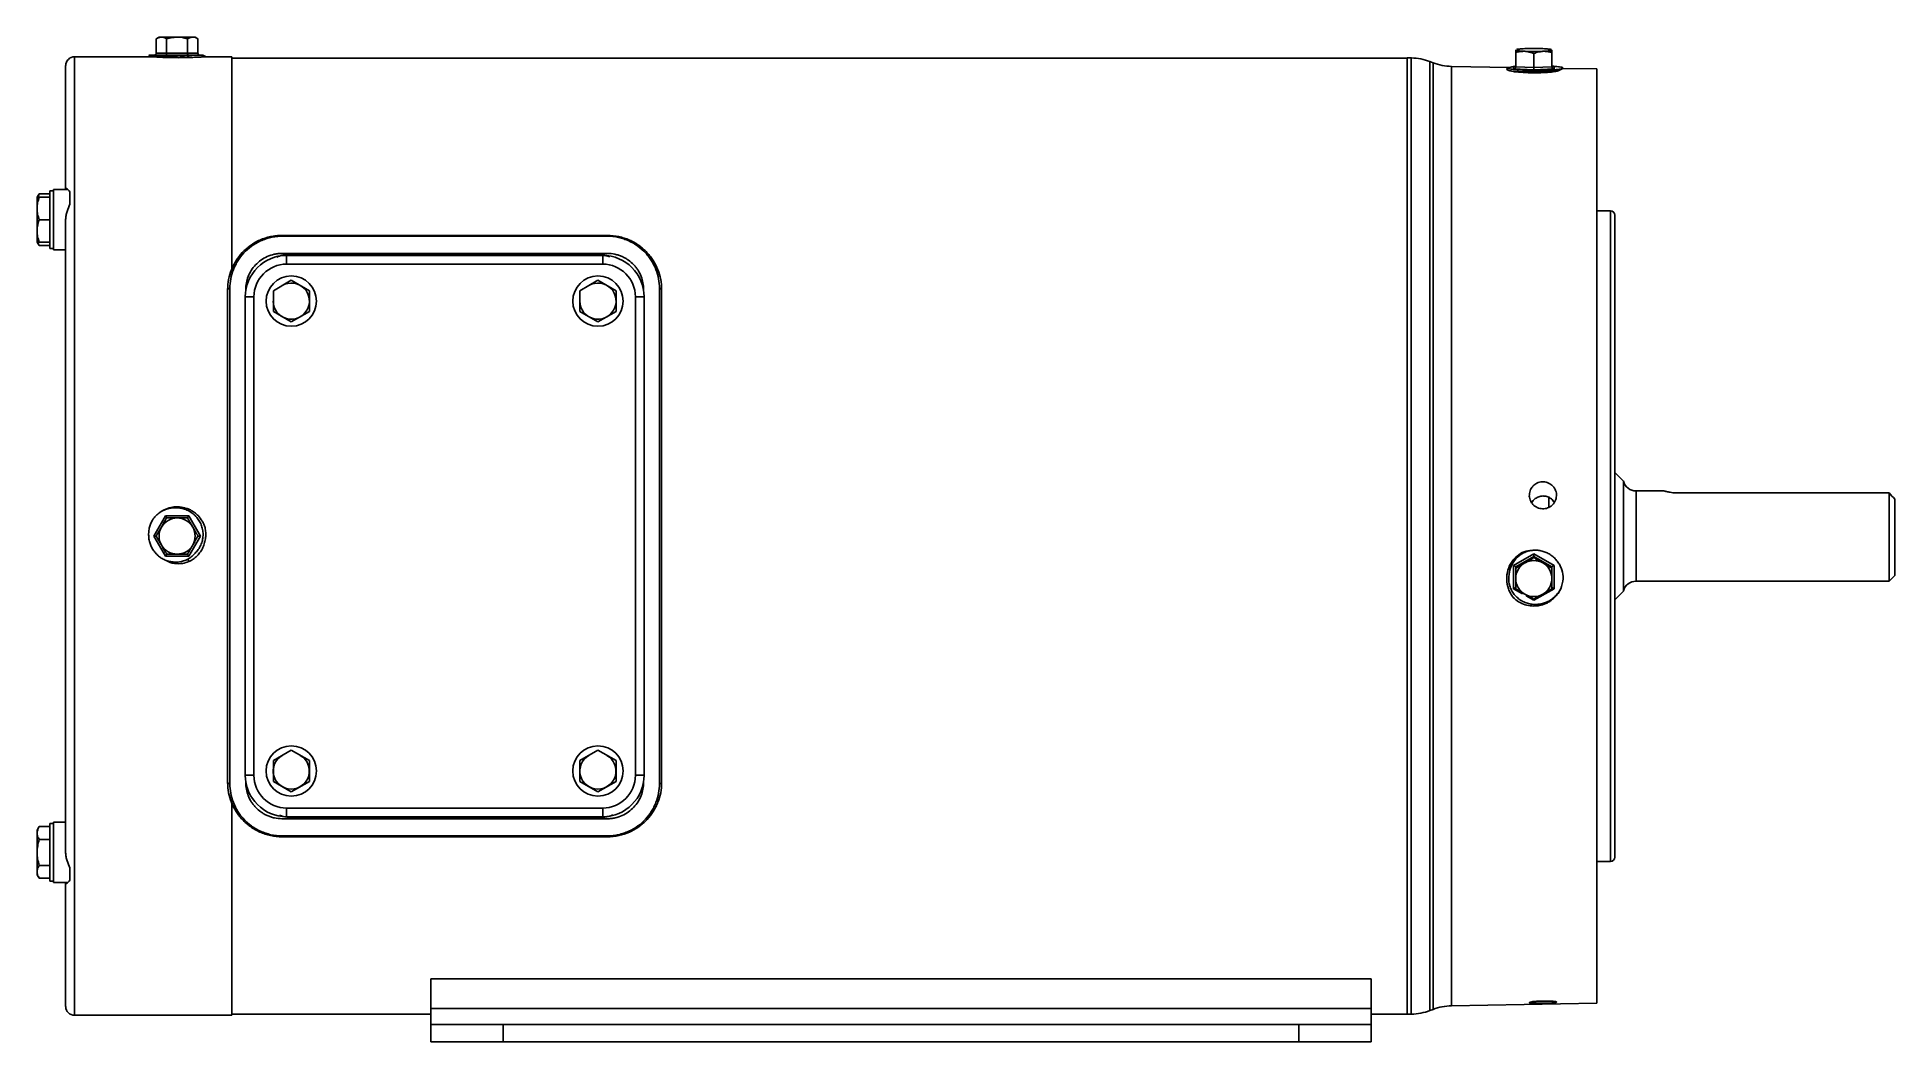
# Model space of a CAD drawing. Header units: inches. Extents: x -5.4 to 7.4, y -3.5 to 3.5.
import ezdxf

# ---------------------------------------------------------------- set-up
doc = ezdxf.new("R2010")
doc.units = ezdxf.units.IN
doc.header["$MEASUREMENT"] = 0

msp = doc.modelspace()

# ---------------------------------------------------------------- linework, layer by layer
at = {"color": 7, "linetype": 'Continuous', "lineweight": 25}
for p, q in [((-4.567, 3.451), (-4.587, 3.44)), ((-4.587, 3.44), (-4.587, 3.341)), ((-4.587, 3.341), (-4.298, 3.341)), ((-4.515, 3.44), (-4.515, 3.341)), ((-4.37, 3.44), (-4.37, 3.341)), ((-4.298, 3.44), (-4.318, 3.451)), ((-4.298, 3.44), (-4.298, 3.341)), ((4.815, 3.364), (4.812, 3.362)), ((4.812, 3.362), (4.815, 3.364)), ((4.812, 3.345), (4.812, 3.246)), ((5.063, 3.362), (5.06, 3.364)), ((5.06, 3.364), (5.062, 3.362)), ((5.062, 3.246), (5.062, 3.345)), ((-5.213, 2.397), (-5.213, 3.255)), ((-4.618, 3.315), (-5.152, 3.315)), ((-4.371, 3.323), (-4.369, 3.326)), ((-4.362, 3.31), (-4.371, 3.323)), ((-4.246, 3.316), (-4.265, 3.327)), ((-4.063, 3.315), (-4.247, 3.315)), ((4.062, 3.306), (-4.063, 3.306)), ((-4.063, 3.315), (-4.063, 1.852)), ((4.09, 3.307), (4.062, 3.308)), ((4.062, 3.308), (4.062, -3.308)), ((4.241, 3.274), (4.218, 3.282)), ((4.768, 3.242), (4.369, 3.249)), ((4.767, 3.24), (4.754, 3.233)), ((4.807, 3.248), (4.794, 3.247)), ((4.797, 3.245), (4.797, 3.231)), ((4.797, 3.231), (4.937, 3.224)), ((4.812, 3.246), (4.937, 3.24)), ((4.937, 3.338), (4.937, 3.24)), ((4.937, 3.24), (5.062, 3.246)), ((4.937, 3.224), (5.078, 3.231)), ((5.078, 3.231), (5.078, 3.245)), ((5.373, 3.231), (5.138, 3.235)), ((5.373, 3.231), (5.373, -3.231)), ((-5.396, 2.367), (-5.41, 2.343)), ((-5.41, 2.343), (-5.41, 2.034)), ((-5.396, 2.367), (-5.404, 2.343)), ((-5.323, 2.367), (-5.396, 2.367)), ((-5.323, 2.343), (-5.396, 2.343)), ((-5.298, 2.388), (-5.323, 2.388)), ((-5.323, 2.388), (-5.323, 1.989)), ((-5.199, 2.397), (-5.298, 2.397)), ((-5.298, 1.98), (-5.298, 2.397)), ((-5.183, 2.381), (-5.183, 2.295)), ((-5.323, 2.188), (-5.396, 2.188)), ((-5.213, -2.19), (-5.213, 2.19)), ((5.468, 2.25), (5.373, 2.25)), ((5.498, 2.22), (5.498, -2.22)), ((-3.718, 2.08), (-3.718, 2.074)), ((-3.718, 2.08), (-1.468, 2.08)), ((-1.468, 2.074), (-3.718, 2.074)), ((-1.468, 2.08), (-1.468, 2.074)), ((-5.41, 2.034), (-5.396, 2.01)), ((-5.323, 2.034), (-5.396, 2.034)), ((-5.323, 2.01), (-5.396, 2.01)), ((-5.323, 1.989), (-5.298, 1.989)), ((-5.298, 1.98), (-5.213, 1.98)), ((-3.718, 1.955), (-1.468, 1.955)), ((-3.685, 1.941), (-1.5, 1.941)), ((-3.685, 1.941), (-3.685, 1.881)), ((-1.533, 1.946), (-3.653, 1.946)), ((-1.533, 1.946), (-3.653, 1.946)), ((-3.653, 1.946), (-3.653, 1.941)), ((-1.533, 1.946), (-1.533, 1.941)), ((-1.5, 1.941), (-1.5, 1.881)), ((-1.5, 1.881), (-3.685, 1.881)), ((-4.093, -1.705), (-4.093, 1.705)), ((-4.078, 1.712), (-4.078, -1.712)), ((-3.968, 1.705), (-3.968, 1.7)), ((-3.777, 1.697), (-3.653, 1.769)), ((-3.777, 1.697), (-3.777, 1.553)), ((-3.653, 1.769), (-3.528, 1.697)), ((-3.528, 1.553), (-3.528, 1.697)), ((-1.658, 1.697), (-1.533, 1.769)), ((-1.658, 1.697), (-1.658, 1.553)), ((-1.533, 1.769), (-1.407, 1.697)), ((-1.407, 1.553), (-1.407, 1.697)), ((-1.218, 1.705), (-1.218, 1.7)), ((-1.108, -1.712), (-1.108, 1.712)), ((-1.093, 1.705), (-1.093, -1.705)), ((-3.971, -1.655), (-3.971, 1.655)), ((-3.971, 1.655), (-3.911, 1.655)), ((-3.911, 1.655), (-3.911, -1.655)), ((-3.777, 1.553), (-3.653, 1.481)), ((-3.528, 1.553), (-3.653, 1.481)), ((-1.658, 1.553), (-1.533, 1.481)), ((-1.407, 1.553), (-1.533, 1.481)), ((-1.274, 1.655), (-1.214, 1.655)), ((-1.274, -1.655), (-1.274, 1.655)), ((-1.214, 1.655), (-1.214, -1.655)), ((5.558, 0.38), (5.498, 0.44)), ((5.041, 0.2), (5.041, 0.271)), ((5.558, -0.38), (5.558, 0.38)), ((5.839, 0.312), (5.645, 0.312)), ((7.393, 0.298), (5.933, 0.298)), ((7.393, -0.312), (7.393, 0.298)), ((-4.523, 0.14), (-4.604, 0)), ((-4.362, 0.14), (-4.523, 0.14)), ((-4.281, 0), (-4.362, 0.14)), ((7.433, -0.272), (7.433, 0.256)), ((-4.604, 0), (-4.523, -0.14)), ((-4.362, -0.14), (-4.281, 0)), ((4.937, -0.122), (4.797, -0.203)), ((5.078, -0.203), (4.937, -0.122)), ((-4.523, -0.14), (-4.362, -0.14)), ((-4.362, -0.176), (-4.371, -0.156)), ((4.787, -0.176), (4.798, -0.184)), ((4.797, -0.203), (4.797, -0.364)), ((4.937, -0.141), (4.812, -0.213)), ((4.812, -0.221), (4.812, -0.213)), ((4.937, -0.149), (4.937, -0.141)), ((5.062, -0.213), (4.937, -0.141)), ((5.062, -0.221), (5.062, -0.213)), ((5.078, -0.364), (5.078, -0.203)), ((4.937, -0.444), (5.078, -0.364)), ((5.498, -0.44), (5.558, -0.38)), ((5.645, -0.312), (7.393, -0.312)), ((7.393, -0.312), (7.433, -0.272)), ((-3.777, -1.553), (-3.653, -1.481)), ((-3.653, -1.481), (-3.528, -1.553)), ((-1.658, -1.553), (-1.533, -1.481)), ((-1.533, -1.481), (-1.407, -1.553)), ((-3.971, -1.655), (-3.911, -1.655)), ((-3.777, -1.553), (-3.777, -1.697)), ((-3.528, -1.697), (-3.528, -1.553)), ((-1.658, -1.553), (-1.658, -1.697)), ((-1.407, -1.697), (-1.407, -1.553)), ((-1.274, -1.655), (-1.214, -1.655)), ((-3.968, -1.7), (-3.968, -1.705)), ((-3.777, -1.697), (-3.653, -1.769)), ((-3.528, -1.697), (-3.653, -1.769)), ((-1.658, -1.697), (-1.533, -1.769)), ((-1.407, -1.697), (-1.533, -1.769)), ((-1.218, -1.7), (-1.218, -1.705)), ((-4.063, -1.852), (-4.063, -3.315)), ((-3.685, -1.881), (-1.5, -1.881)), ((-3.685, -1.881), (-3.685, -1.941)), ((-1.5, -1.881), (-1.5, -1.941)), ((-5.396, -2.01), (-5.41, -2.034)), ((-5.41, -2.343), (-5.41, -2.034)), ((-5.323, -2.01), (-5.396, -2.01)), ((-5.298, -1.989), (-5.323, -1.989)), ((-5.323, -1.989), (-5.323, -2.388)), ((-5.213, -1.98), (-5.298, -1.98)), ((-5.298, -2.397), (-5.298, -1.98)), ((-1.468, -1.955), (-3.718, -1.955)), ((-1.5, -1.941), (-3.685, -1.941)), ((-3.653, -1.946), (-3.653, -1.941)), ((-3.653, -1.946), (-1.533, -1.946)), ((-3.653, -1.946), (-1.533, -1.946)), ((-1.533, -1.946), (-1.533, -1.941)), ((-5.323, -2.099), (-5.396, -2.099)), ((-3.718, -2.074), (-1.468, -2.074)), ((-3.718, -2.074), (-3.718, -2.08)), ((-1.468, -2.08), (-3.718, -2.08)), ((-1.468, -2.074), (-1.468, -2.08)), ((-5.323, -2.278), (-5.396, -2.278)), ((-5.183, -2.295), (-5.183, -2.381)), ((5.373, -2.25), (5.468, -2.25)), ((-5.41, -2.343), (-5.396, -2.367)), ((-5.323, -2.367), (-5.396, -2.367)), ((-5.323, -2.388), (-5.298, -2.388)), ((-5.298, -2.397), (-5.199, -2.397)), ((-5.213, -3.255), (-5.213, -2.397)), ((3.812, -3.062), (-2.688, -3.062)), ((-2.688, -3.499), (-2.688, -3.062)), ((3.812, -3.062), (3.812, -3.499)), ((-5.152, -3.315), (-4.063, -3.315)), ((-4.063, -3.306), (-2.688, -3.306)), ((-2.688, -3.267), (3.812, -3.267)), ((3.812, -3.306), (4.062, -3.306)), ((4.062, -3.308), (4.09, -3.307)), ((4.218, -3.282), (4.241, -3.274)), ((4.369, -3.249), (5.373, -3.231)), ((-2.688, -3.379), (3.812, -3.379)), ((-2.188, -3.379), (-2.188, -3.499)), ((3.312, -3.499), (3.312, -3.379)), ((-2.688, -3.499), (3.812, -3.499))]:
    msp.add_line(p, q, dxfattribs=at)
at = {"color": 8, "linetype": 'Continuous', "lineweight": 25}
for p, q in [((-5.152, 3.315), (-5.152, -3.315)), ((4.09, -3.307), (4.09, 3.307)), ((4.218, 3.282), (4.218, -3.282)), ((4.241, -3.274), (4.241, 3.274)), ((4.369, 3.249), (4.369, -3.249)), ((5.468, 2.25), (5.468, -2.25)), ((5.645, 0.312), (5.645, -0.312)), ((4.797, -0.364), (4.86, -0.4)), ((4.884, -0.414), (4.937, -0.444))]:
    msp.add_line(p, q, dxfattribs=at)
at = {"color": 7, "linetype": 'Continuous', "lineweight": 25, "flags": 128}
for points in [[(-4.093, 1.705), (-4.092, 1.706), (-4.091, 1.708), (-4.09, 1.709), (-4.088, 1.71), (-4.086, 1.711), (-4.083, 1.712), (-4.08, 1.712), (-4.078, 1.712)], [(-1.108, 1.712), (-1.105, 1.712), (-1.102, 1.712), (-1.099, 1.711), (-1.097, 1.71), (-1.095, 1.709), (-1.094, 1.708), (-1.093, 1.706), (-1.093, 1.705)], [(-4.093, -1.705), (-4.092, -1.706), (-4.091, -1.708), (-4.09, -1.709), (-4.088, -1.71), (-4.086, -1.711), (-4.083, -1.712), (-4.08, -1.712), (-4.078, -1.712)], [(-1.108, -1.712), (-1.105, -1.712), (-1.102, -1.712), (-1.099, -1.711), (-1.097, -1.71), (-1.095, -1.709), (-1.094, -1.708), (-1.093, -1.706), (-1.093, -1.705)]]:
    msp.add_lwpolyline(points, dxfattribs=at)
at = {"color": 7, "linetype": 'Continuous', "lineweight": 25}
for centre in [(-3.653, 1.625), (-1.533, 1.625), (-3.653, -1.625), (-1.533, -1.625)]:
    msp.add_circle(centre, 0.174, dxfattribs=at)
for centre, radius, start, end in [((-5.152, 3.255), 0.06, 90, 180), ((4.084, 2.932), 0.375, 69, 89), ((4.375, 3.624), 0.375, 249, 269), ((5.468, 2.22), 0.03, 360, 90), ((-3.685, 1.655), 0.286, 90, 180), ((-1.5, 1.655), 0.286, 0, 90), ((-3.685, 1.655), 0.226, 90, 180), ((-1.5, 1.655), 0.226, 0, 90), ((-3.653, 1.625), 0.125, 180, 120), ((-1.533, 1.625), 0.125, 180, 120), ((5.645, 0.402), 0.09, 194.3953, 270), ((5.645, -0.402), 0.09, 90, 165.6047), ((-3.653, -1.625), 0.125, 120, 60), ((-1.533, -1.625), 0.125, 120, 60), ((-3.685, -1.655), 0.286, 180, 270), ((-3.685, -1.655), 0.226, 180, 270), ((-1.5, -1.655), 0.226, 270, 0), ((-1.5, -1.655), 0.286, 270, 0), ((5.468, -2.22), 0.03, 270, 0), ((-5.152, -3.255), 0.06, 180, 270), ((4.084, -2.932), 0.375, 271, 291), ((4.375, -3.624), 0.375, 91, 111)]:
    msp.add_arc(centre, radius, start, end, dxfattribs=at)
for points, knots in [([(-4.587, 3.341), (-4.587, 3.34), (-4.587, 3.339), (-4.588, 3.337), (-4.588, 3.335), (-4.59, 3.333), (-4.592, 3.331), (-4.594, 3.329), (-4.597, 3.327), (-4.6, 3.326), (-4.603, 3.326), (-4.604, 3.326)], [0, 0, 0, 0, 0.084476, 0.171269, 0.260932, 0.353968, 0.450828, 0.574732, 0.714344, 0.833102, 1, 1, 1, 1]), ([(-4.551, 3.451), (-4.552, 3.451), (-4.555, 3.451), (-4.56, 3.45), (-4.564, 3.449), (-4.57, 3.448), (-4.578, 3.445), (-4.584, 3.442), (-4.587, 3.44)], [0, 0, 0, 0, 0.1191638, 0.2397227, 0.3618656, 0.4857743, 0.7342655, 1, 1, 1, 1]), ([(-4.515, 3.44), (-4.516, 3.441), (-4.519, 3.442), (-4.524, 3.445), (-4.529, 3.447), (-4.535, 3.449), (-4.542, 3.451), (-4.548, 3.451), (-4.551, 3.451)], [0, 0, 0, 0, 0.1350681, 0.2657866, 0.3922742, 0.5146617, 0.7603551, 1, 1, 1, 1]), ([(-4.551, 3.451), (-4.54, 3.451), (-4.524, 3.451), (-4.486, 3.451), (-4.464, 3.451), (-4.442, 3.451)], [0, 0, 0, 0, 0.5, 0.5, 1, 1, 1, 1]), ([(-4.515, 3.341), (-4.515, 3.34), (-4.515, 3.339), (-4.515, 3.337), (-4.515, 3.335), (-4.516, 3.333), (-4.517, 3.331), (-4.518, 3.329), (-4.52, 3.327), (-4.521, 3.326), (-4.523, 3.326), (-4.523, 3.326)], [0, 0, 0, 0, 0.084476, 0.171269, 0.260932, 0.353968, 0.450828, 0.574732, 0.714344, 0.833102, 1, 1, 1, 1]), ([(-4.442, 3.451), (-4.445, 3.451), (-4.451, 3.451), (-4.46, 3.45), (-4.469, 3.449), (-4.481, 3.448), (-4.496, 3.445), (-4.508, 3.442), (-4.515, 3.44)], [0, 0, 0, 0, 0.119134, 0.239661, 0.361771, 0.485644, 0.734213, 1, 1, 1, 1]), ([(-4.37, 3.44), (-4.374, 3.441), (-4.38, 3.442), (-4.389, 3.445), (-4.398, 3.447), (-4.41, 3.449), (-4.425, 3.451), (-4.437, 3.451), (-4.442, 3.451)], [0, 0, 0, 0, 0.135032, 0.265717, 0.392175, 0.514535, 0.760293, 1, 1, 1, 1]), ([(-4.442, 3.451), (-4.421, 3.451), (-4.399, 3.451), (-4.361, 3.451), (-4.345, 3.451), (-4.334, 3.451)], [0, 0, 0, 0, 0.5, 0.5, 1, 1, 1, 1]), ([(-4.334, 3.451), (-4.336, 3.451), (-4.339, 3.451), (-4.343, 3.45), (-4.347, 3.449), (-4.353, 3.448), (-4.361, 3.445), (-4.367, 3.442), (-4.37, 3.44)], [0, 0, 0, 0, 0.11917, 0.239736, 0.361885, 0.4858, 0.734292, 1, 1, 1, 1]), ([(-4.37, 3.341), (-4.37, 3.34), (-4.37, 3.339), (-4.37, 3.337), (-4.37, 3.335), (-4.369, 3.333), (-4.368, 3.331), (-4.367, 3.329), (-4.365, 3.327), (-4.364, 3.326), (-4.362, 3.326), (-4.362, 3.326)], [0, 0, 0, 0, 0.084477, 0.171274, 0.260945, 0.353994, 0.45087, 0.574655, 0.714328, 0.833072, 1, 1, 1, 1]), ([(-4.298, 3.44), (-4.3, 3.441), (-4.303, 3.442), (-4.308, 3.445), (-4.312, 3.447), (-4.318, 3.449), (-4.325, 3.451), (-4.331, 3.451), (-4.334, 3.451)], [0, 0, 0, 0, 0.134916, 0.265485, 0.391827, 0.514071, 0.760071, 1, 1, 1, 1]), ([(-4.298, 3.341), (-4.298, 3.34), (-4.298, 3.339), (-4.297, 3.337), (-4.297, 3.335), (-4.295, 3.333), (-4.293, 3.331), (-4.291, 3.329), (-4.288, 3.327), (-4.285, 3.326), (-4.282, 3.326), (-4.281, 3.326)], [0, 0, 0, 0, 0.084477, 0.171274, 0.260945, 0.353994, 0.45087, 0.574655, 0.714328, 0.833072, 1, 1, 1, 1]), ([(4.812, 3.345), (4.812, 3.346), (4.812, 3.348), (4.812, 3.351), (4.812, 3.354), (4.812, 3.357), (4.812, 3.36), (4.812, 3.362), (4.812, 3.362)], [0, 0, 0, 0, 0.134916, 0.265485, 0.391827, 0.514071, 0.760071, 1, 1, 1, 1]), ([(4.812, 3.362), (4.812, 3.36), (4.818, 3.358), (4.84, 3.355), (4.856, 3.354), (4.875, 3.353)], [0, 0, 0, 0, 0.5, 0.5, 1, 1, 1, 1]), ([(4.875, 3.353), (4.872, 3.353), (4.867, 3.353), (4.86, 3.353), (4.852, 3.352), (4.842, 3.351), (4.828, 3.349), (4.818, 3.346), (4.812, 3.345)], [0, 0, 0, 0, 0.119164, 0.239723, 0.361866, 0.485774, 0.734265, 1, 1, 1, 1]), ([(4.875, 3.372), (4.861, 3.371), (4.848, 3.37), (4.828, 3.368), (4.821, 3.366), (4.817, 3.365)], [0, 0, 0, 0, 0.5, 0.5, 1, 1, 1, 1]), ([(5, 3.372), (4.981, 3.373), (4.959, 3.373), (4.916, 3.373), (4.894, 3.373), (4.875, 3.372)], [0, 0, 0, 0, 0.5, 0.5, 1, 1, 1, 1]), ([(4.937, 3.338), (4.935, 3.339), (4.929, 3.341), (4.921, 3.344), (4.913, 3.346), (4.903, 3.349), (4.89, 3.352), (4.88, 3.352), (4.875, 3.353)], [0, 0, 0, 0, 0.135068, 0.265787, 0.392274, 0.514662, 0.760355, 1, 1, 1, 1]), ([(4.875, 3.353), (4.894, 3.352), (4.916, 3.351), (4.959, 3.351), (4.981, 3.352), (5, 3.353)], [0, 0, 0, 0, 0.5, 0.5, 1, 1, 1, 1]), ([(5, 3.353), (4.997, 3.353), (4.992, 3.352), (4.985, 3.351), (4.977, 3.35), (4.967, 3.348), (4.953, 3.344), (4.943, 3.34), (4.937, 3.338)], [0, 0, 0, 0, 0.119134, 0.2396613, 0.3617706, 0.4856436, 0.7342133, 1, 1, 1, 1]), ([(5.058, 3.365), (5.054, 3.366), (5.047, 3.368), (5.027, 3.37), (5.014, 3.371), (5, 3.372)], [0, 0, 0, 0, 0.5, 0.5, 1, 1, 1, 1]), ([(5, 3.353), (5.019, 3.354), (5.035, 3.355), (5.057, 3.358), (5.062, 3.36), (5.062, 3.362)], [0, 0, 0, 0, 0.5, 0.5, 1, 1, 1, 1]), ([(5.062, 3.345), (5.06, 3.345), (5.054, 3.347), (5.046, 3.349), (5.038, 3.35), (5.028, 3.352), (5.015, 3.353), (5.005, 3.353), (5, 3.353)], [0, 0, 0, 0, 0.135032, 0.265717, 0.392175, 0.514535, 0.760293, 1, 1, 1, 1]), ([(5.062, 3.362), (5.062, 3.362), (5.062, 3.361), (5.062, 3.36), (5.062, 3.358), (5.062, 3.356), (5.062, 3.351), (5.062, 3.347), (5.062, 3.345)], [0, 0, 0, 0, 0.11917, 0.239736, 0.361885, 0.4858, 0.734292, 1, 1, 1, 1]), ([(-4.636, 3.326), (-4.637, 3.326), (-4.639, 3.326), (-4.619, 3.326), (-4.579, 3.326), (-4.523, 3.326), (-4.461, 3.326), (-4.408, 3.326), (-4.379, 3.326), (-4.369, 3.326)], [0, 0, 0, 0, 0.077191, 0.250746, 0.421156, 0.588415, 0.752513, 0.913507, 1, 1, 1, 1]), ([(-4.637, 3.325), (-4.634, 3.323), (-4.629, 3.32), (-4.623, 3.317), (-4.62, 3.315)], [0, 0, 0, 0, 0.473706, 1, 1, 1, 1]), ([(-4.618, 3.315), (-4.618, 3.315), (-4.618, 3.315), (-4.605, 3.314), (-4.595, 3.314)], [0, 0, 0, 0, 0.299851, 1, 1, 1, 1]), ([(-4.595, 3.314), (-4.595, 3.314), (-4.586, 3.315), (-4.562, 3.316), (-4.517, 3.318), (-4.465, 3.32), (-4.414, 3.322), (-4.384, 3.323), (-4.371, 3.323)], [0.00000017, 0.00000017, 0.00000017, 0.00000017, 0.00155749, 0.01780749, 0.03405749, 0.05030749, 0.06655749, 0.07905733, 0.07905733, 0.07905733, 0.07905733]), ([(-4.595, 3.314), (-4.591, 3.314), (-4.586, 3.314), (-4.573, 3.313), (-4.566, 3.313), (-4.55, 3.312), (-4.541, 3.311), (-4.521, 3.311), (-4.511, 3.311), (-4.489, 3.31), (-4.478, 3.31), (-4.455, 3.31), (-4.443, 3.309), (-4.419, 3.309), (-4.407, 3.31), (-4.384, 3.31), (-4.373, 3.31), (-4.362, 3.31)], [0, 0, 0, 0, 0.125, 0.125, 0.25, 0.25, 0.375, 0.375, 0.5, 0.5, 0.625, 0.625, 0.75, 0.75, 0.875, 0.875, 1, 1, 1, 1]), ([(-4.362, 3.31), (-4.343, 3.311), (-4.307, 3.312), (-4.268, 3.314), (-4.247, 3.315), (-4.247, 3.315), (-4.247, 3.315)], [0, 0, 0, 0, 0.279997, 0.559524, 0.861357, 1, 1, 1, 1]), ([(-4.312, 3.326), (-4.3, 3.326), (-4.277, 3.326), (-4.262, 3.326), (-4.265, 3.326), (-4.265, 3.326)], [0, 0, 0, 0, 0.432756, 0.865351, 1, 1, 1, 1]), ([(4.763, 3.234), (4.762, 3.234), (4.75, 3.232), (4.748, 3.228), (4.759, 3.221), (4.783, 3.216), (4.794, 3.214)], [0, 0, 0, 0, 0.061387, 0.382078, 0.720372, 1, 1, 1, 1]), ([(4.768, 3.239), (4.766, 3.238), (4.761, 3.235), (4.777, 3.23), (4.81, 3.226), (4.859, 3.223), (4.918, 3.221), (4.982, 3.221), (5.043, 3.223), (5.093, 3.226), (5.113, 3.229), (5.123, 3.23)], [0, 0, 0, 0, 0.086092, 0.195732, 0.307468, 0.42111, 0.5371, 0.65586, 0.776591, 0.899143, 1, 1, 1, 1]), ([(5.123, 3.23), (5.116, 3.229), (5.108, 3.227), (5.092, 3.225), (5.087, 3.224), (5.075, 3.222), (5.069, 3.222), (5.056, 3.22), (5.05, 3.22), (5.036, 3.218), (5.028, 3.218), (5.006, 3.216), (4.99, 3.215), (4.966, 3.214), (4.958, 3.214), (4.941, 3.213), (4.933, 3.213), (4.909, 3.212), (4.892, 3.212), (4.861, 3.212), (4.846, 3.212), (4.818, 3.213), (4.805, 3.213), (4.794, 3.214)], [0, 0, 0, 0, 0.125, 0.125, 0.1875, 0.1875, 0.25, 0.25, 0.3125, 0.3125, 0.375, 0.375, 0.5, 0.5, 0.5625, 0.5625, 0.625, 0.625, 0.75, 0.75, 0.875, 0.875, 1, 1, 1, 1]), ([(4.812, 3.259), (4.812, 3.258), (4.812, 3.257), (4.812, 3.255), (4.811, 3.253), (4.81, 3.251), (4.808, 3.249), (4.806, 3.247), (4.804, 3.246), (4.801, 3.245), (4.799, 3.245), (4.797, 3.245)], [0, 0, 0, 0, 0.084477, 0.171274, 0.260945, 0.353994, 0.45087, 0.574655, 0.714328, 0.833072, 1, 1, 1, 1]), ([(4.812, 3.246), (4.812, 3.246), (4.812, 3.244), (4.812, 3.242), (4.811, 3.24), (4.81, 3.238), (4.808, 3.236), (4.806, 3.234), (4.804, 3.232), (4.801, 3.231), (4.799, 3.231), (4.797, 3.231)], [0, 0, 0, 0, 0.0844767, 0.1712737, 0.260945, 0.3539937, 0.4508699, 0.574655, 0.7143281, 0.8330716, 1, 1, 1, 1]), ([(4.816, 3.211), (4.83, 3.21), (4.846, 3.21), (4.88, 3.21), (4.898, 3.21), (4.925, 3.211), (4.934, 3.211), (4.952, 3.211), (4.961, 3.212), (4.988, 3.213), (5.006, 3.214), (5.031, 3.216), (5.039, 3.216), (5.054, 3.218), (5.061, 3.219), (5.082, 3.221), (5.094, 3.223), (5.115, 3.226), (5.123, 3.228), (5.132, 3.231), (5.134, 3.232), (5.138, 3.234), (5.139, 3.236), (5.14, 3.237)], [0, 0, 0, 0, 0.125, 0.125, 0.25, 0.25, 0.3125, 0.3125, 0.375, 0.375, 0.5, 0.5, 0.5625, 0.5625, 0.625, 0.625, 0.75, 0.75, 0.875, 0.875, 0.9375, 0.9375, 1, 1, 1, 1]), ([(4.816, 3.211), (4.837, 3.209), (4.879, 3.205), (4.951, 3.204), (5.019, 3.206), (5.072, 3.211), (5.104, 3.216), (5.109, 3.219), (5.11, 3.22)], [0, 0, 0, 0, 0.183565, 0.371375, 0.559122, 0.740413, 0.911493, 1, 1, 1, 1]), ([(4.937, 3.24), (4.937, 3.239), (4.937, 3.238), (4.937, 3.236), (4.937, 3.233), (4.937, 3.231), (4.937, 3.229), (4.937, 3.227), (4.937, 3.225), (4.937, 3.224), (4.937, 3.224), (4.937, 3.224)], [0, 0, 0, 0, 0.084477, 0.171274, 0.260945, 0.353994, 0.45087, 0.574655, 0.714328, 0.833072, 1, 1, 1, 1]), ([(5.062, 3.259), (5.063, 3.258), (5.063, 3.257), (5.063, 3.255), (5.064, 3.253), (5.065, 3.251), (5.067, 3.249), (5.069, 3.247), (5.071, 3.246), (5.074, 3.245), (5.076, 3.245), (5.078, 3.245)], [0, 0, 0, 0, 0.084476, 0.171269, 0.260932, 0.353968, 0.450828, 0.574732, 0.714344, 0.833102, 1, 1, 1, 1]), ([(5.078, 3.231), (5.077, 3.231), (5.075, 3.231), (5.073, 3.231), (5.071, 3.232), (5.069, 3.234), (5.066, 3.236), (5.064, 3.239), (5.063, 3.243), (5.063, 3.245), (5.062, 3.246)], [0, 0, 0, 0, 0.11681, 0.212178, 0.286099, 0.425812, 0.549727, 0.708818, 0.858132, 1, 1, 1, 1]), ([(5.14, 3.237), (5.137, 3.239), (5.133, 3.243), (5.105, 3.247), (5.076, 3.249), (5.066, 3.25)], [0, 0, 0, 0, 0.384022, 0.768253, 1, 1, 1, 1]), ([(5.111, 3.219), (5.114, 3.221), (5.122, 3.225), (5.131, 3.23), (5.136, 3.233)], [0, 0, 0, 0, 0.380716, 1, 1, 1, 1]), ([(-5.396, 2.343), (-5.4, 2.33), (-5.404, 2.317), (-5.409, 2.292), (-5.41, 2.279), (-5.41, 2.266)], [0, 0, 0, 0, 0.5, 0.5, 1, 1, 1, 1]), ([(-5.41, 2.343), (-5.41, 2.343), (-5.409, 2.343), (-5.404, 2.343), (-5.4, 2.343), (-5.396, 2.343)], [0, 0, 0, 0, 0.5, 0.5, 1, 1, 1, 1]), ([(-5.183, 2.381), (-5.19, 2.39), (-5.197, 2.396), (-5.206, 2.403), (-5.208, 2.405), (-5.211, 2.408), (-5.213, 2.408), (-5.213, 2.408)], [0, 0, 0, 0, 0.5, 0.5, 0.75, 0.75, 1, 1, 1, 1]), ([(-5.41, 2.266), (-5.41, 2.253), (-5.409, 2.239), (-5.404, 2.214), (-5.4, 2.201), (-5.396, 2.188)], [0, 0, 0, 0, 0.5, 0.5, 1, 1, 1, 1]), ([(-5.213, 2.19), (-5.213, 2.199), (-5.211, 2.209), (-5.208, 2.227), (-5.206, 2.237), (-5.198, 2.263), (-5.19, 2.28), (-5.183, 2.295)], [0, 0, 0, 0, 0.25, 0.25, 0.5, 0.5, 1, 1, 1, 1]), ([(-5.41, 2.111), (-5.41, 2.098), (-5.409, 2.085), (-5.404, 2.06), (-5.4, 2.047), (-5.396, 2.034)], [0, 0, 0, 0, 0.5, 0.5, 1, 1, 1, 1]), ([(-4.093, 1.705), (-4.093, 1.729), (-4.09, 1.752), (-4.082, 1.798), (-4.075, 1.82), (-4.062, 1.852), (-4.058, 1.863), (-4.047, 1.884), (-4.041, 1.895), (-4.022, 1.925), (-4.008, 1.943), (-3.975, 1.979), (-3.956, 1.995), (-3.916, 2.024), (-3.894, 2.037), (-3.847, 2.058), (-3.822, 2.066), (-3.784, 2.074), (-3.771, 2.076), (-3.744, 2.079), (-3.731, 2.08), (-3.718, 2.08)], [0, 0, 0, 0, 0.125, 0.125, 0.25, 0.25, 0.3125, 0.3125, 0.375, 0.375, 0.5, 0.5, 0.625, 0.625, 0.75, 0.75, 0.875, 0.875, 0.9375, 0.9375, 1, 1, 1, 1]), ([(-3.718, 2.074), (-3.731, 2.074), (-3.744, 2.073), (-3.769, 2.07), (-3.782, 2.068), (-3.806, 2.063), (-3.818, 2.059), (-3.842, 2.051), (-3.854, 2.047), (-3.888, 2.031), (-3.909, 2.019), (-3.948, 1.991), (-3.966, 1.975), (-3.997, 1.941), (-4.011, 1.923), (-4.029, 1.894), (-4.034, 1.884), (-4.044, 1.864), (-4.049, 1.854), (-4.061, 1.822), (-4.067, 1.801), (-4.075, 1.757), (-4.078, 1.735), (-4.078, 1.712)], [0, 0, 0, 0, 0.0625, 0.0625, 0.125, 0.125, 0.1875, 0.1875, 0.25, 0.25, 0.375, 0.375, 0.5, 0.5, 0.625, 0.625, 0.6875, 0.6875, 0.75, 0.75, 0.875, 0.875, 1, 1, 1, 1]), ([(-1.468, 2.08), (-1.441, 2.08), (-1.415, 2.077), (-1.376, 2.069), (-1.363, 2.065), (-1.339, 2.057), (-1.327, 2.053), (-1.303, 2.042), (-1.292, 2.037), (-1.27, 2.024), (-1.259, 2.017), (-1.229, 1.995), (-1.211, 1.979), (-1.186, 1.953), (-1.178, 1.944), (-1.163, 1.925), (-1.157, 1.915), (-1.138, 1.885), (-1.127, 1.864), (-1.11, 1.82), (-1.103, 1.798), (-1.095, 1.752), (-1.093, 1.729), (-1.093, 1.705)], [0, 0, 0, 0, 0.125, 0.125, 0.1875, 0.1875, 0.25, 0.25, 0.3125, 0.3125, 0.375, 0.375, 0.5, 0.5, 0.5625, 0.5625, 0.625, 0.625, 0.75, 0.75, 0.875, 0.875, 1, 1, 1, 1]), ([(-1.108, 1.712), (-1.108, 1.735), (-1.11, 1.757), (-1.118, 1.801), (-1.124, 1.822), (-1.14, 1.865), (-1.15, 1.885), (-1.168, 1.914), (-1.175, 1.923), (-1.189, 1.941), (-1.196, 1.95), (-1.22, 1.976), (-1.238, 1.991), (-1.267, 2.012), (-1.277, 2.019), (-1.298, 2.031), (-1.309, 2.037), (-1.331, 2.047), (-1.343, 2.051), (-1.367, 2.059), (-1.379, 2.063), (-1.416, 2.071), (-1.442, 2.074), (-1.468, 2.074)], [0, 0, 0, 0, 0.125, 0.125, 0.25, 0.25, 0.375, 0.375, 0.4375, 0.4375, 0.5, 0.5, 0.625, 0.625, 0.6875, 0.6875, 0.75, 0.75, 0.8125, 0.8125, 0.875, 0.875, 1, 1, 1, 1]), ([(-5.405, 2.034), (-5.404, 2.029), (-5.403, 2.021), (-5.398, 2.013), (-5.396, 2.01)], [0, 0, 0, 0, 0.61803, 1, 1, 1, 1]), ([(-3.968, 1.705), (-3.968, 1.736), (-3.962, 1.767), (-3.945, 1.81), (-3.938, 1.824), (-3.921, 1.851), (-3.911, 1.864), (-3.889, 1.887), (-3.877, 1.898), (-3.85, 1.918), (-3.835, 1.926), (-3.804, 1.94), (-3.787, 1.946), (-3.762, 1.951), (-3.753, 1.953), (-3.735, 1.955), (-3.726, 1.955), (-3.718, 1.955)], [0, 0, 0, 0, 0.25, 0.25, 0.375, 0.375, 0.5, 0.5, 0.625, 0.625, 0.75, 0.75, 0.875, 0.875, 0.9375, 0.9375, 1, 1, 1, 1]), ([(-3.653, 1.946), (-3.685, 1.945), (-3.721, 1.945), (-3.751, 1.93), (-3.754, 1.928)], [0, 0, 0, 0, 0.895452, 1, 1, 1, 1]), ([(-1.451, 1.931), (-1.468, 1.937), (-1.494, 1.946), (-1.522, 1.946), (-1.533, 1.946)], [0, 0, 0, 0, 0.628108, 1, 1, 1, 1]), ([(-1.468, 1.955), (-1.45, 1.955), (-1.432, 1.953), (-1.407, 1.948), (-1.398, 1.945), (-1.382, 1.94), (-1.374, 1.937), (-1.358, 1.93), (-1.35, 1.926), (-1.336, 1.918), (-1.329, 1.913), (-1.308, 1.898), (-1.296, 1.888), (-1.279, 1.87), (-1.274, 1.864), (-1.264, 1.851), (-1.26, 1.845), (-1.247, 1.825), (-1.24, 1.811), (-1.229, 1.781), (-1.225, 1.766), (-1.219, 1.736), (-1.218, 1.721), (-1.218, 1.705)], [0, 0, 0, 0, 0.125, 0.125, 0.1875, 0.1875, 0.25, 0.25, 0.3125, 0.3125, 0.375, 0.375, 0.5, 0.5, 0.5625, 0.5625, 0.625, 0.625, 0.75, 0.75, 0.875, 0.875, 1, 1, 1, 1]), ([(4.945, 0.207), (4.94, 0.21), (4.935, 0.214), (4.927, 0.223), (4.923, 0.228), (4.917, 0.239), (4.914, 0.244), (4.91, 0.256), (4.908, 0.262), (4.906, 0.274), (4.906, 0.28), (4.907, 0.292), (4.907, 0.298), (4.912, 0.316), (4.917, 0.327), (4.928, 0.342), (4.932, 0.347), (4.941, 0.355), (4.946, 0.359), (4.956, 0.365), (4.962, 0.368), (4.973, 0.372), (4.979, 0.373), (4.991, 0.375), (4.997, 0.376), (5.01, 0.375), (5.016, 0.374), (5.028, 0.371), (5.033, 0.369), (5.045, 0.364), (5.05, 0.361), (5.06, 0.354), (5.064, 0.35), (5.073, 0.341), (5.077, 0.336), (5.086, 0.321), (5.091, 0.309), (5.094, 0.291), (5.094, 0.285), (5.093, 0.272), (5.093, 0.266), (5.09, 0.255), (5.088, 0.249), (5.083, 0.238), (5.08, 0.232), (5.072, 0.222), (5.068, 0.218), (5.059, 0.209), (5.054, 0.206), (5.044, 0.199), (5.038, 0.197), (5.027, 0.192), (5.021, 0.191), (5.009, 0.189), (5.003, 0.189), (4.99, 0.189), (4.984, 0.19), (4.966, 0.194), (4.955, 0.199), (4.945, 0.207)], [0, 0, 0, 0, 0.03125, 0.03125, 0.0625, 0.0625, 0.09375, 0.09375, 0.125, 0.125, 0.15625, 0.15625, 0.1875, 0.1875, 0.25, 0.25, 0.28125, 0.28125, 0.3125, 0.3125, 0.34375, 0.34375, 0.375, 0.375, 0.40625, 0.40625, 0.4375, 0.4375, 0.46875, 0.46875, 0.5, 0.5, 0.53125, 0.53125, 0.5625, 0.5625, 0.625, 0.625, 0.65625, 0.65625, 0.6875, 0.6875, 0.71875, 0.71875, 0.75, 0.75, 0.78125, 0.78125, 0.8125, 0.8125, 0.84375, 0.84375, 0.875, 0.875, 0.90625, 0.90625, 0.9375, 0.9375, 1, 1, 1, 1]), ([(5.04, 0.269), (5.031, 0.272), (5.013, 0.278), (4.985, 0.277), (4.958, 0.267), (4.936, 0.252), (4.927, 0.237), (4.923, 0.23)], [0, 0, 0, 0, 0.192811, 0.385542, 0.583794, 0.813027, 1, 1, 1, 1]), ([(5.079, 0.234), (5.073, 0.242), (5.062, 0.257), (5.047, 0.265), (5.04, 0.269)], [0, 0, 0, 0, 0.5809461, 1, 1, 1, 1]), ([(5.933, 0.298), (5.927, 0.298), (5.921, 0.298), (5.909, 0.299), (5.903, 0.299), (5.892, 0.301), (5.886, 0.302), (5.876, 0.303), (5.871, 0.304), (5.858, 0.307), (5.851, 0.309), (5.844, 0.311), (5.842, 0.311), (5.84, 0.312), (5.839, 0.312), (5.839, 0.312)], [0, 0, 0, 0, 0.125, 0.125, 0.25, 0.25, 0.375, 0.375, 0.5, 0.5, 0.75, 0.75, 0.875, 0.875, 1, 1, 1, 1]), ([(-4.562, 0.164), (-4.549, 0.173), (-4.535, 0.181), (-4.505, 0.193), (-4.489, 0.198), (-4.466, 0.201), (-4.458, 0.202), (-4.442, 0.203), (-4.434, 0.202), (-4.41, 0.2), (-4.394, 0.197), (-4.371, 0.189), (-4.363, 0.186), (-4.349, 0.18), (-4.342, 0.176), (-4.328, 0.167), (-4.322, 0.163), (-4.309, 0.152), (-4.303, 0.147), (-4.287, 0.13), (-4.277, 0.117), (-4.264, 0.096), (-4.261, 0.089), (-4.254, 0.074), (-4.252, 0.067), (-4.249, 0.059)], [0, 0, 0, 0, 0.125, 0.125, 0.25, 0.25, 0.3125, 0.3125, 0.375, 0.375, 0.5, 0.5, 0.5625, 0.5625, 0.625, 0.625, 0.6875, 0.6875, 0.75, 0.75, 0.875, 0.875, 0.9375, 0.9375, 1, 1, 1, 1]), ([(-4.312, -0.112), (-4.304, -0.104), (-4.297, -0.095), (-4.285, -0.076), (-4.28, -0.065), (-4.271, -0.044), (-4.268, -0.033), (-4.264, -0.011), (-4.263, 0), (-4.263, 0.023), (-4.264, 0.034), (-4.269, 0.057), (-4.272, 0.068), (-4.28, 0.089), (-4.286, 0.099), (-4.298, 0.118), (-4.305, 0.127), (-4.32, 0.144), (-4.329, 0.151), (-4.347, 0.165), (-4.357, 0.171), (-4.377, 0.181), (-4.388, 0.185), (-4.409, 0.191), (-4.421, 0.194), (-4.443, 0.196), (-4.455, 0.196), (-4.477, 0.195), (-4.488, 0.193), (-4.51, 0.188), (-4.521, 0.184), (-4.542, 0.175), (-4.552, 0.17), (-4.562, 0.164)], [0, 0, 0, 0, 0.0625, 0.0625, 0.125, 0.125, 0.1875, 0.1875, 0.25, 0.25, 0.3125, 0.3125, 0.375, 0.375, 0.4375, 0.4375, 0.5, 0.5, 0.5625, 0.5625, 0.625, 0.625, 0.6875, 0.6875, 0.75, 0.75, 0.8125, 0.8125, 0.875, 0.875, 0.9375, 0.9375, 1, 1, 1, 1]), ([(-4.523, 0.14), (-4.523, 0.139), (-4.522, 0.138), (-4.521, 0.136), (-4.52, 0.133), (-4.518, 0.131), (-4.517, 0.129), (-4.516, 0.127), (-4.515, 0.125), (-4.515, 0.125), (-4.515, 0.125)], [0, 0, 0, 0, 0.1168102, 0.2121776, 0.2860986, 0.4258117, 0.549727, 0.7088181, 0.8581317, 1, 1, 1, 1]), ([(-4.37, 0.125), (-4.37, 0.125), (-4.37, 0.125), (-4.37, 0.126), (-4.37, 0.126), (-4.369, 0.128), (-4.368, 0.129), (-4.367, 0.131), (-4.365, 0.134), (-4.364, 0.137), (-4.362, 0.139), (-4.362, 0.14)], [0, 0, 0, 0, 0.084477, 0.171274, 0.260945, 0.353994, 0.45087, 0.574655, 0.714328, 0.833072, 1, 1, 1, 1]), ([(-4.612, 0.111), (-4.622, 0.093), (-4.63, 0.074), (-4.637, 0.045), (-4.638, 0.034), (-4.64, 0.014), (-4.639, 0.004), (-4.638, -0.016), (-4.636, -0.027), (-4.631, -0.046), (-4.628, -0.056), (-4.62, -0.075), (-4.615, -0.084), (-4.605, -0.101), (-4.599, -0.109), (-4.585, -0.125), (-4.578, -0.132), (-4.562, -0.145), (-4.554, -0.151), (-4.536, -0.161), (-4.527, -0.165), (-4.508, -0.172), (-4.498, -0.175), (-4.478, -0.179), (-4.468, -0.18), (-4.447, -0.181), (-4.437, -0.18), (-4.407, -0.176), (-4.387, -0.17), (-4.369, -0.16)], [0, 0, 0, 0, 0.125, 0.125, 0.1875, 0.1875, 0.25, 0.25, 0.3125, 0.3125, 0.375, 0.375, 0.4375, 0.4375, 0.5, 0.5, 0.5625, 0.5625, 0.625, 0.625, 0.6875, 0.6875, 0.75, 0.75, 0.8125, 0.8125, 0.875, 0.875, 1, 1, 1, 1]), ([(-4.587, 0), (-4.587, 0), (-4.587, 0), (-4.588, 0), (-4.588, 0), (-4.59, 0), (-4.592, 0), (-4.594, 0), (-4.597, 0), (-4.6, 0), (-4.603, 0), (-4.604, 0)], [0, 0, 0, 0, 0.084476, 0.171269, 0.260932, 0.353968, 0.450828, 0.574732, 0.714344, 0.833102, 1, 1, 1, 1]), ([(-4.587, 0), (-4.585, 0.003), (-4.582, 0.008), (-4.577, 0.016), (-4.573, 0.024), (-4.567, 0.034), (-4.56, 0.047), (-4.554, 0.057), (-4.551, 0.062)], [0, 0, 0, 0, 0.134916, 0.265485, 0.391827, 0.514071, 0.760071, 1, 1, 1, 1]), ([(-4.551, -0.062), (-4.552, -0.06), (-4.555, -0.055), (-4.56, -0.047), (-4.564, -0.04), (-4.57, -0.029), (-4.578, -0.016), (-4.584, -0.005), (-4.587, 0)], [0, 0, 0, 0, 0.119164, 0.239723, 0.361866, 0.485774, 0.734265, 1, 1, 1, 1]), ([(-4.551, 0.062), (-4.562, 0.044), (-4.567, 0.022), (-4.567, -0.022), (-4.562, -0.044), (-4.551, -0.062)], [0, 0, 0, 0, 0.5, 0.5, 1, 1, 1, 1]), ([(-4.442, 0.125), (-4.464, 0.125), (-4.486, 0.119), (-4.524, 0.097), (-4.54, 0.081), (-4.551, 0.062)], [0, 0, 0, 0, 0.5, 0.5, 1, 1, 1, 1]), ([(-4.551, 0.062), (-4.549, 0.065), (-4.546, 0.07), (-4.542, 0.078), (-4.538, 0.085), (-4.532, 0.096), (-4.524, 0.109), (-4.518, 0.12), (-4.515, 0.125)], [0, 0, 0, 0, 0.11917, 0.239736, 0.361885, 0.4858, 0.734292, 1, 1, 1, 1]), ([(-4.515, 0.125), (-4.511, 0.125), (-4.505, 0.125), (-4.496, 0.125), (-4.487, 0.125), (-4.475, 0.125), (-4.46, 0.125), (-4.448, 0.125), (-4.442, 0.125)], [0, 0, 0, 0, 0.135032, 0.265717, 0.392175, 0.514535, 0.760293, 1, 1, 1, 1]), ([(-4.334, 0.062), (-4.345, 0.081), (-4.361, 0.097), (-4.399, 0.119), (-4.421, 0.125), (-4.442, 0.125)], [0, 0, 0, 0, 0.5, 0.5, 1, 1, 1, 1]), ([(-4.442, 0.125), (-4.44, 0.125), (-4.434, 0.125), (-4.425, 0.125), (-4.416, 0.125), (-4.404, 0.125), (-4.389, 0.125), (-4.377, 0.125), (-4.37, 0.125)], [0, 0, 0, 0, 0.119134, 0.239661, 0.361771, 0.485644, 0.734213, 1, 1, 1, 1]), ([(-4.37, 0.125), (-4.369, 0.122), (-4.366, 0.117), (-4.361, 0.109), (-4.356, 0.101), (-4.35, 0.091), (-4.343, 0.078), (-4.337, 0.068), (-4.334, 0.062)], [0, 0, 0, 0, 0.135068, 0.265787, 0.392274, 0.514662, 0.760355, 1, 1, 1, 1]), ([(-4.362, -0.176), (-4.351, -0.172), (-4.34, -0.166), (-4.321, -0.153), (-4.312, -0.145), (-4.295, -0.128), (-4.288, -0.119), (-4.275, -0.1), (-4.269, -0.089), (-4.259, -0.068), (-4.255, -0.057), (-4.249, -0.034), (-4.247, -0.023), (-4.244, 0.001), (-4.244, 0.012), (-4.245, 0.036), (-4.247, 0.048), (-4.249, 0.059)], [0, 0, 0, 0, 0.125, 0.125, 0.25, 0.25, 0.375, 0.375, 0.5, 0.5, 0.625, 0.625, 0.75, 0.75, 0.875, 0.875, 1, 1, 1, 1]), ([(-4.334, 0.062), (-4.333, 0.06), (-4.33, 0.055), (-4.325, 0.047), (-4.321, 0.04), (-4.315, 0.029), (-4.307, 0.016), (-4.301, 0.005), (-4.298, 0)], [0, 0, 0, 0, 0.119164, 0.239723, 0.361866, 0.485774, 0.734265, 1, 1, 1, 1]), ([(-4.334, -0.062), (-4.323, -0.044), (-4.318, -0.022), (-4.318, 0.022), (-4.323, 0.044), (-4.334, 0.062)], [0, 0, 0, 0, 0.5, 0.5, 1, 1, 1, 1]), ([(-4.298, 0), (-4.3, -0.003), (-4.303, -0.008), (-4.308, -0.016), (-4.312, -0.024), (-4.318, -0.034), (-4.325, -0.047), (-4.331, -0.057), (-4.334, -0.062)], [0, 0, 0, 0, 0.1349157, 0.2654853, 0.3918269, 0.5140709, 0.7600707, 1, 1, 1, 1]), ([(-4.298, 0), (-4.298, 0), (-4.298, 0), (-4.297, 0), (-4.297, 0), (-4.295, 0), (-4.293, 0), (-4.291, 0), (-4.288, 0), (-4.285, 0), (-4.282, 0), (-4.281, 0)], [0, 0, 0, 0, 0.084477, 0.171274, 0.260945, 0.353994, 0.45087, 0.574655, 0.714328, 0.833072, 1, 1, 1, 1]), ([(-4.551, -0.062), (-4.54, -0.081), (-4.524, -0.097), (-4.486, -0.119), (-4.464, -0.125), (-4.442, -0.125)], [0, 0, 0, 0, 0.5, 0.5, 1, 1, 1, 1]), ([(-4.515, -0.125), (-4.516, -0.122), (-4.519, -0.117), (-4.524, -0.109), (-4.529, -0.101), (-4.535, -0.091), (-4.542, -0.078), (-4.548, -0.068), (-4.551, -0.062)], [0, 0, 0, 0, 0.135068, 0.265787, 0.392274, 0.514662, 0.760355, 1, 1, 1, 1]), ([(-4.515, -0.125), (-4.515, -0.125), (-4.515, -0.125), (-4.515, -0.126), (-4.515, -0.126), (-4.516, -0.128), (-4.517, -0.129), (-4.518, -0.131), (-4.52, -0.134), (-4.521, -0.137), (-4.523, -0.139), (-4.523, -0.14)], [0, 0, 0, 0, 0.084476, 0.171269, 0.260932, 0.353968, 0.450828, 0.574732, 0.714344, 0.833102, 1, 1, 1, 1]), ([(-4.442, -0.125), (-4.445, -0.125), (-4.451, -0.125), (-4.46, -0.125), (-4.469, -0.125), (-4.481, -0.125), (-4.496, -0.125), (-4.508, -0.125), (-4.515, -0.125)], [0, 0, 0, 0, 0.119134, 0.239661, 0.361771, 0.485644, 0.734213, 1, 1, 1, 1]), ([(-4.442, -0.125), (-4.421, -0.125), (-4.399, -0.119), (-4.361, -0.097), (-4.345, -0.081), (-4.334, -0.062)], [0, 0, 0, 0, 0.5, 0.5, 1, 1, 1, 1]), ([(-4.37, -0.125), (-4.374, -0.125), (-4.38, -0.125), (-4.389, -0.125), (-4.398, -0.125), (-4.41, -0.125), (-4.425, -0.125), (-4.437, -0.125), (-4.442, -0.125)], [0, 0, 0, 0, 0.135032, 0.265717, 0.392175, 0.514535, 0.760293, 1, 1, 1, 1]), ([(-4.334, -0.062), (-4.336, -0.065), (-4.339, -0.07), (-4.343, -0.078), (-4.347, -0.085), (-4.353, -0.096), (-4.361, -0.109), (-4.367, -0.12), (-4.37, -0.125)], [0, 0, 0, 0, 0.11917, 0.239736, 0.361885, 0.4858, 0.734292, 1, 1, 1, 1]), ([(-4.37, -0.125), (-4.37, -0.125), (-4.37, -0.125), (-4.37, -0.126), (-4.37, -0.126), (-4.369, -0.128), (-4.368, -0.129), (-4.367, -0.131), (-4.365, -0.134), (-4.364, -0.137), (-4.362, -0.139), (-4.362, -0.14)], [0, 0, 0, 0, 0.0844767, 0.1712737, 0.260945, 0.3539937, 0.4508699, 0.574655, 0.7143281, 0.8330716, 1, 1, 1, 1]), ([(4.922, -0.1), (4.914, -0.1), (4.887, -0.1), (4.843, -0.12), (4.807, -0.149), (4.791, -0.17), (4.787, -0.176)], [0, 0, 0, 0, 0.150886, 0.499891, 0.863694, 1, 1, 1, 1]), ([(5.14, -0.295), (5.14, -0.274), (5.137, -0.254), (5.128, -0.225), (5.124, -0.215), (5.115, -0.197), (5.11, -0.189), (5.098, -0.172), (5.092, -0.164), (5.078, -0.149), (5.07, -0.143), (5.054, -0.13), (5.045, -0.125), (5.027, -0.115), (5.018, -0.111), (4.999, -0.105), (4.989, -0.102), (4.969, -0.099), (4.959, -0.098), (4.938, -0.098), (4.928, -0.099), (4.908, -0.102), (4.898, -0.104), (4.879, -0.111), (4.869, -0.115), (4.851, -0.125), (4.843, -0.13), (4.819, -0.149), (4.805, -0.164), (4.794, -0.182)], [0, 0, 0, 0, 0.125, 0.125, 0.1875, 0.1875, 0.25, 0.25, 0.3125, 0.3125, 0.375, 0.375, 0.4375, 0.4375, 0.5, 0.5, 0.5625, 0.5625, 0.625, 0.625, 0.6875, 0.6875, 0.75, 0.75, 0.8125, 0.8125, 0.875, 0.875, 1, 1, 1, 1]), ([(4.937, -0.141), (4.937, -0.141), (4.937, -0.14), (4.937, -0.14), (4.937, -0.139), (4.937, -0.137), (4.937, -0.135), (4.937, -0.133), (4.937, -0.13), (4.937, -0.126), (4.937, -0.124), (4.937, -0.122)], [0, 0, 0, 0, 0.084476, 0.171269, 0.260932, 0.353968, 0.450828, 0.574732, 0.714344, 0.833102, 1, 1, 1, 1]), ([(-4.518, -0.168), (-4.518, -0.168), (-4.502, -0.181), (-4.462, -0.191), (-4.408, -0.193), (-4.375, -0.181), (-4.362, -0.176)], [0, 0, 0, 0, 0.005607, 0.372748, 0.730168, 1, 1, 1, 1]), ([(4.787, -0.176), (4.774, -0.194), (4.765, -0.214), (4.752, -0.257), (4.749, -0.279), (4.751, -0.323), (4.755, -0.345), (4.766, -0.376), (4.77, -0.386), (4.781, -0.406), (4.787, -0.415), (4.794, -0.424)], [0, 0, 0, 0, 0.25, 0.25, 0.5, 0.5, 0.75, 0.75, 0.875, 0.875, 1, 1, 1, 1]), ([(4.769, -0.252), (4.766, -0.263), (4.765, -0.274), (4.763, -0.296), (4.764, -0.308), (4.767, -0.33), (4.77, -0.341), (4.777, -0.363), (4.782, -0.373), (4.794, -0.392), (4.8, -0.402), (4.815, -0.419), (4.824, -0.427), (4.841, -0.44), (4.851, -0.447), (4.871, -0.457), (4.882, -0.461), (4.903, -0.468), (4.915, -0.47), (4.937, -0.473), (4.949, -0.473), (4.971, -0.472), (4.983, -0.47), (5.005, -0.465), (5.015, -0.461), (5.036, -0.452), (5.046, -0.447), (5.065, -0.434), (5.074, -0.427), (5.09, -0.412), (5.098, -0.403), (5.111, -0.385), (5.117, -0.375), (5.123, -0.365)], [0, 0, 0, 0, 0.0625, 0.0625, 0.125, 0.125, 0.1875, 0.1875, 0.25, 0.25, 0.3125, 0.3125, 0.375, 0.375, 0.4375, 0.4375, 0.5, 0.5, 0.5625, 0.5625, 0.625, 0.625, 0.6875, 0.6875, 0.75, 0.75, 0.8125, 0.8125, 0.875, 0.875, 0.9375, 0.9375, 1, 1, 1, 1]), ([(4.812, -0.213), (4.812, -0.213), (4.812, -0.212), (4.812, -0.212), (4.811, -0.211), (4.81, -0.21), (4.808, -0.209), (4.806, -0.208), (4.804, -0.206), (4.801, -0.205), (4.799, -0.203), (4.797, -0.203)], [0, 0, 0, 0, 0.0844767, 0.1712737, 0.260945, 0.3539937, 0.4508699, 0.574655, 0.7143281, 0.8330716, 1, 1, 1, 1]), ([(4.875, -0.186), (4.856, -0.197), (4.84, -0.213), (4.818, -0.251), (4.812, -0.272), (4.812, -0.294)], [0, 0, 0, 0, 0.5, 0.5, 1, 1, 1, 1]), ([(4.812, -0.221), (4.815, -0.22), (4.821, -0.217), (4.829, -0.212), (4.837, -0.208), (4.847, -0.202), (4.86, -0.195), (4.87, -0.189), (4.875, -0.186)], [0, 0, 0, 0, 0.1350316, 0.2657169, 0.3921746, 0.5145353, 0.7602934, 1, 1, 1, 1]), ([(4.812, -0.294), (4.812, -0.291), (4.812, -0.285), (4.812, -0.277), (4.812, -0.268), (4.812, -0.256), (4.812, -0.24), (4.812, -0.228), (4.812, -0.221)], [0, 0, 0, 0, 0.11917, 0.239736, 0.361885, 0.4858, 0.734292, 1, 1, 1, 1]), ([(4.875, -0.186), (4.878, -0.185), (4.883, -0.182), (4.89, -0.177), (4.898, -0.173), (4.908, -0.167), (4.922, -0.159), (4.932, -0.153), (4.937, -0.149)], [0, 0, 0, 0, 0.119134, 0.2396613, 0.3617706, 0.4856436, 0.7342133, 1, 1, 1, 1]), ([(5, -0.186), (4.981, -0.175), (4.959, -0.17), (4.916, -0.17), (4.894, -0.175), (4.875, -0.186)], [0, 0, 0, 0, 0.5, 0.5, 1, 1, 1, 1]), ([(4.937, -0.149), (4.94, -0.151), (4.946, -0.154), (4.954, -0.159), (4.962, -0.164), (4.972, -0.17), (4.985, -0.177), (4.995, -0.183), (5, -0.186)], [0, 0, 0, 0, 0.135068, 0.265787, 0.392274, 0.514662, 0.760355, 1, 1, 1, 1]), ([(5.062, -0.294), (5.062, -0.272), (5.057, -0.251), (5.035, -0.213), (5.019, -0.197), (5, -0.186)], [0, 0, 0, 0, 0.5, 0.5, 1, 1, 1, 1]), ([(5, -0.186), (5.003, -0.188), (5.008, -0.191), (5.015, -0.195), (5.023, -0.199), (5.033, -0.205), (5.047, -0.213), (5.057, -0.218), (5.062, -0.221)], [0, 0, 0, 0, 0.119164, 0.239723, 0.361866, 0.485774, 0.734265, 1, 1, 1, 1]), ([(5.062, -0.213), (5.063, -0.213), (5.063, -0.212), (5.063, -0.212), (5.064, -0.211), (5.065, -0.21), (5.067, -0.209), (5.069, -0.208), (5.071, -0.206), (5.074, -0.205), (5.076, -0.203), (5.078, -0.203)], [0, 0, 0, 0, 0.084476, 0.171269, 0.260932, 0.353968, 0.450828, 0.574732, 0.714344, 0.833102, 1, 1, 1, 1]), ([(5.062, -0.221), (5.062, -0.225), (5.062, -0.231), (5.062, -0.24), (5.062, -0.25), (5.062, -0.262), (5.062, -0.276), (5.062, -0.288), (5.062, -0.294)], [0, 0, 0, 0, 0.134916, 0.265485, 0.391827, 0.514071, 0.760071, 1, 1, 1, 1]), ([(5.123, -0.365), (5.116, -0.38), (5.108, -0.394), (5.092, -0.413), (5.087, -0.419), (5.075, -0.431), (5.069, -0.436), (5.056, -0.446), (5.05, -0.451), (5.036, -0.459), (5.028, -0.463), (5.006, -0.473), (4.99, -0.478), (4.966, -0.482), (4.958, -0.483), (4.941, -0.484), (4.933, -0.484), (4.909, -0.483), (4.892, -0.48), (4.861, -0.47), (4.846, -0.463), (4.818, -0.446), (4.805, -0.435), (4.794, -0.424)], [0, 0, 0, 0, 0.125, 0.125, 0.1875, 0.1875, 0.25, 0.25, 0.3125, 0.3125, 0.375, 0.375, 0.5, 0.5, 0.5625, 0.5625, 0.625, 0.625, 0.75, 0.75, 0.875, 0.875, 1, 1, 1, 1]), ([(4.812, -0.356), (4.812, -0.356), (4.812, -0.356), (4.812, -0.356), (4.811, -0.357), (4.81, -0.357), (4.808, -0.358), (4.806, -0.359), (4.804, -0.36), (4.801, -0.362), (4.799, -0.363), (4.797, -0.364)], [0, 0, 0, 0, 0.084477, 0.171274, 0.260945, 0.353994, 0.45087, 0.574655, 0.714328, 0.833072, 1, 1, 1, 1]), ([(4.812, -0.294), (4.812, -0.316), (4.818, -0.338), (4.84, -0.375), (4.856, -0.391), (4.875, -0.402)], [0, 0, 0, 0, 0.5, 0.5, 1, 1, 1, 1]), ([(4.812, -0.365), (4.812, -0.362), (4.812, -0.356), (4.812, -0.347), (4.812, -0.338), (4.812, -0.326), (4.812, -0.312), (4.812, -0.3), (4.812, -0.294)], [0, 0, 0, 0, 0.134916, 0.265485, 0.391827, 0.514071, 0.760071, 1, 1, 1, 1]), ([(4.875, -0.402), (4.872, -0.401), (4.867, -0.398), (4.86, -0.393), (4.852, -0.389), (4.842, -0.383), (4.828, -0.375), (4.818, -0.368), (4.812, -0.365)], [0, 0, 0, 0, 0.119164, 0.239723, 0.361866, 0.485774, 0.734265, 1, 1, 1, 1]), ([(5, -0.402), (5.019, -0.391), (5.035, -0.375), (5.057, -0.338), (5.062, -0.316), (5.062, -0.294)], [0, 0, 0, 0, 0.5, 0.5, 1, 1, 1, 1]), ([(5.062, -0.365), (5.06, -0.367), (5.054, -0.37), (5.046, -0.375), (5.038, -0.38), (5.028, -0.386), (5.015, -0.393), (5.005, -0.399), (5, -0.402)], [0, 0, 0, 0, 0.135032, 0.265717, 0.392175, 0.514535, 0.760293, 1, 1, 1, 1]), ([(5.062, -0.294), (5.062, -0.297), (5.062, -0.303), (5.062, -0.312), (5.062, -0.32), (5.062, -0.332), (5.062, -0.347), (5.062, -0.359), (5.062, -0.365)], [0, 0, 0, 0, 0.1191705, 0.2397359, 0.3618852, 0.4858002, 0.7342924, 1, 1, 1, 1]), ([(5.078, -0.364), (5.077, -0.363), (5.075, -0.362), (5.073, -0.361), (5.071, -0.36), (5.069, -0.359), (5.066, -0.358), (5.064, -0.357), (5.063, -0.356), (5.063, -0.356), (5.062, -0.356)], [0, 0, 0, 0, 0.11681, 0.212178, 0.286099, 0.425812, 0.549727, 0.708818, 0.858132, 1, 1, 1, 1]), ([(4.875, -0.402), (4.894, -0.413), (4.916, -0.419), (4.959, -0.419), (4.981, -0.413), (5, -0.402)], [0, 0, 0, 0, 0.5, 0.5, 1, 1, 1, 1]), ([(4.937, -0.437), (4.935, -0.435), (4.929, -0.433), (4.921, -0.428), (4.913, -0.424), (4.903, -0.418), (4.89, -0.411), (4.88, -0.405), (4.875, -0.402)], [0, 0, 0, 0, 0.1350681, 0.2657866, 0.3922742, 0.5146617, 0.7603551, 1, 1, 1, 1]), ([(5, -0.402), (4.997, -0.403), (4.992, -0.406), (4.985, -0.411), (4.977, -0.415), (4.967, -0.421), (4.953, -0.428), (4.943, -0.434), (4.937, -0.437)], [0, 0, 0, 0, 0.119134, 0.239661, 0.361771, 0.485644, 0.734213, 1, 1, 1, 1]), ([(-3.718, -2.08), (-3.744, -2.08), (-3.77, -2.077), (-3.809, -2.069), (-3.822, -2.065), (-3.846, -2.057), (-3.858, -2.053), (-3.882, -2.042), (-3.893, -2.037), (-3.915, -2.024), (-3.926, -2.017), (-3.956, -1.995), (-3.974, -1.979), (-3.999, -1.953), (-4.007, -1.944), (-4.022, -1.925), (-4.028, -1.915), (-4.047, -1.885), (-4.058, -1.864), (-4.075, -1.82), (-4.082, -1.798), (-4.09, -1.752), (-4.093, -1.729), (-4.093, -1.705)], [0, 0, 0, 0, 0.125, 0.125, 0.1875, 0.1875, 0.25, 0.25, 0.3125, 0.3125, 0.375, 0.375, 0.5, 0.5, 0.5625, 0.5625, 0.625, 0.625, 0.75, 0.75, 0.875, 0.875, 1, 1, 1, 1]), ([(-4.078, -1.712), (-4.078, -1.735), (-4.075, -1.757), (-4.067, -1.801), (-4.061, -1.822), (-4.045, -1.865), (-4.035, -1.885), (-4.017, -1.914), (-4.01, -1.923), (-3.996, -1.941), (-3.989, -1.95), (-3.965, -1.976), (-3.947, -1.991), (-3.918, -2.012), (-3.908, -2.019), (-3.887, -2.031), (-3.876, -2.037), (-3.854, -2.047), (-3.842, -2.051), (-3.818, -2.059), (-3.806, -2.063), (-3.769, -2.071), (-3.743, -2.074), (-3.718, -2.074)], [0, 0, 0, 0, 0.125, 0.125, 0.25, 0.25, 0.375, 0.375, 0.4375, 0.4375, 0.5, 0.5, 0.625, 0.625, 0.6875, 0.6875, 0.75, 0.75, 0.8125, 0.8125, 0.875, 0.875, 1, 1, 1, 1]), ([(-3.718, -1.955), (-3.735, -1.955), (-3.753, -1.953), (-3.778, -1.948), (-3.787, -1.945), (-3.803, -1.94), (-3.811, -1.937), (-3.827, -1.93), (-3.835, -1.926), (-3.849, -1.918), (-3.856, -1.913), (-3.877, -1.898), (-3.889, -1.888), (-3.906, -1.87), (-3.911, -1.864), (-3.921, -1.851), (-3.925, -1.845), (-3.938, -1.825), (-3.945, -1.811), (-3.956, -1.781), (-3.96, -1.766), (-3.966, -1.736), (-3.968, -1.721), (-3.968, -1.705)], [0, 0, 0, 0, 0.125, 0.125, 0.1875, 0.1875, 0.25, 0.25, 0.3125, 0.3125, 0.375, 0.375, 0.5, 0.5, 0.5625, 0.5625, 0.625, 0.625, 0.75, 0.75, 0.875, 0.875, 1, 1, 1, 1]), ([(-1.218, -1.705), (-1.218, -1.736), (-1.223, -1.767), (-1.24, -1.81), (-1.247, -1.824), (-1.264, -1.851), (-1.274, -1.864), (-1.296, -1.887), (-1.308, -1.898), (-1.335, -1.918), (-1.35, -1.926), (-1.381, -1.94), (-1.398, -1.946), (-1.423, -1.951), (-1.432, -1.953), (-1.45, -1.955), (-1.459, -1.955), (-1.468, -1.955)], [0, 0, 0, 0, 0.25, 0.25, 0.375, 0.375, 0.5, 0.5, 0.625, 0.625, 0.75, 0.75, 0.875, 0.875, 0.9375, 0.9375, 1, 1, 1, 1]), ([(-1.093, -1.705), (-1.093, -1.729), (-1.095, -1.752), (-1.103, -1.798), (-1.11, -1.82), (-1.123, -1.852), (-1.127, -1.863), (-1.138, -1.884), (-1.144, -1.895), (-1.163, -1.925), (-1.177, -1.943), (-1.21, -1.979), (-1.229, -1.995), (-1.269, -2.024), (-1.291, -2.037), (-1.338, -2.058), (-1.363, -2.066), (-1.401, -2.074), (-1.414, -2.076), (-1.441, -2.079), (-1.454, -2.08), (-1.468, -2.08)], [0, 0, 0, 0, 0.125, 0.125, 0.25, 0.25, 0.3125, 0.3125, 0.375, 0.375, 0.5, 0.5, 0.625, 0.625, 0.75, 0.75, 0.875, 0.875, 0.9375, 0.9375, 1, 1, 1, 1]), ([(-1.468, -2.074), (-1.454, -2.074), (-1.441, -2.073), (-1.416, -2.07), (-1.403, -2.068), (-1.379, -2.063), (-1.367, -2.059), (-1.343, -2.051), (-1.331, -2.047), (-1.297, -2.031), (-1.276, -2.019), (-1.237, -1.991), (-1.219, -1.975), (-1.188, -1.941), (-1.174, -1.923), (-1.156, -1.894), (-1.151, -1.884), (-1.141, -1.864), (-1.136, -1.854), (-1.124, -1.822), (-1.118, -1.801), (-1.11, -1.757), (-1.108, -1.735), (-1.108, -1.712)], [0, 0, 0, 0, 0.0625, 0.0625, 0.125, 0.125, 0.1875, 0.1875, 0.25, 0.25, 0.375, 0.375, 0.5, 0.5, 0.625, 0.625, 0.6875, 0.6875, 0.75, 0.75, 0.875, 0.875, 1, 1, 1, 1]), ([(-5.41, -2.055), (-5.41, -2.062), (-5.409, -2.07), (-5.404, -2.085), (-5.4, -2.092), (-5.396, -2.099)], [0, 0, 0, 0, 0.5, 0.5, 1, 1, 1, 1]), ([(-3.734, -1.931), (-3.717, -1.937), (-3.691, -1.946), (-3.663, -1.946), (-3.653, -1.946)], [0, 0, 0, 0, 0.628108, 1, 1, 1, 1]), ([(-1.533, -1.946), (-1.5, -1.945), (-1.464, -1.945), (-1.434, -1.93), (-1.431, -1.928)], [0, 0, 0, 0, 0.895452, 1, 1, 1, 1]), ([(-5.41, -2.188), (-5.41, -2.204), (-5.409, -2.219), (-5.404, -2.248), (-5.4, -2.263), (-5.396, -2.278)], [0, 0, 0, 0, 0.5, 0.5, 1, 1, 1, 1]), ([(-5.396, -2.278), (-5.4, -2.285), (-5.404, -2.292), (-5.409, -2.307), (-5.41, -2.315), (-5.41, -2.322)], [0, 0, 0, 0, 0.5, 0.5, 1, 1, 1, 1]), ([(-5.183, -2.295), (-5.19, -2.28), (-5.197, -2.263), (-5.206, -2.237), (-5.208, -2.227), (-5.211, -2.209), (-5.213, -2.199), (-5.213, -2.19)], [0, 0, 0, 0, 0.5, 0.5, 0.75, 0.75, 1, 1, 1, 1]), ([(-5.41, -2.322), (-5.41, -2.33), (-5.409, -2.337), (-5.404, -2.352), (-5.4, -2.359), (-5.396, -2.367)], [0, 0, 0, 0, 0.5, 0.5, 1, 1, 1, 1]), ([(-5.213, -2.408), (-5.213, -2.408), (-5.211, -2.408), (-5.208, -2.405), (-5.206, -2.403), (-5.198, -2.396), (-5.19, -2.39), (-5.183, -2.381)], [0, 0, 0, 0, 0.25, 0.25, 0.5, 0.5, 1, 1, 1, 1]), ([(4.945, -3.232), (4.94, -3.232), (4.935, -3.232), (4.927, -3.231), (4.923, -3.231), (4.917, -3.23), (4.914, -3.23), (4.91, -3.229), (4.908, -3.229), (4.906, -3.228), (4.906, -3.227), (4.907, -3.226), (4.907, -3.226), (4.912, -3.224), (4.917, -3.223), (4.928, -3.221), (4.932, -3.22), (4.941, -3.219), (4.946, -3.219), (4.956, -3.218), (4.962, -3.217), (4.973, -3.217), (4.979, -3.217), (4.991, -3.216), (4.997, -3.216), (5.01, -3.216), (5.016, -3.216), (5.028, -3.216), (5.033, -3.216), (5.045, -3.216), (5.05, -3.217), (5.06, -3.217), (5.064, -3.218), (5.073, -3.218), (5.077, -3.219), (5.086, -3.22), (5.091, -3.221), (5.094, -3.223), (5.094, -3.224), (5.093, -3.225), (5.093, -3.225), (5.09, -3.226), (5.088, -3.227), (5.083, -3.228), (5.08, -3.228), (5.072, -3.229), (5.068, -3.229), (5.059, -3.23), (5.054, -3.23), (5.044, -3.231), (5.038, -3.231), (5.027, -3.232), (5.021, -3.232), (5.009, -3.232), (5.003, -3.232), (4.99, -3.232), (4.984, -3.232), (4.966, -3.232), (4.955, -3.232), (4.945, -3.232)], [0, 0, 0, 0, 0.03125, 0.03125, 0.0625, 0.0625, 0.09375, 0.09375, 0.125, 0.125, 0.15625, 0.15625, 0.1875, 0.1875, 0.25, 0.25, 0.28125, 0.28125, 0.3125, 0.3125, 0.34375, 0.34375, 0.375, 0.375, 0.40625, 0.40625, 0.4375, 0.4375, 0.46875, 0.46875, 0.5, 0.5, 0.53125, 0.53125, 0.5625, 0.5625, 0.625, 0.625, 0.65625, 0.65625, 0.6875, 0.6875, 0.71875, 0.71875, 0.75, 0.75, 0.78125, 0.78125, 0.8125, 0.8125, 0.84375, 0.84375, 0.875, 0.875, 0.90625, 0.90625, 0.9375, 0.9375, 1, 1, 1, 1])]:
    msp.add_open_spline(points, degree=3, knots=knots, dxfattribs=at)
for points in [[(-4.567, 3.451), (-4.567, 3.451), (-4.562, 3.451), (-4.551, 3.451)], [(-4.334, 3.451), (-4.323, 3.451), (-4.318, 3.451), (-4.318, 3.451)], [(-4.371, 3.323), (-4.349, 3.324), (-4.329, 3.325), (-4.312, 3.326)], [(-4.369, 3.326), (-4.347, 3.326), (-4.327, 3.326), (-4.312, 3.326)], [(4.794, 3.247), (4.781, 3.245), (4.772, 3.243), (4.769, 3.24)], [(4.816, 3.211), (4.812, 3.211), (4.804, 3.212), (4.797, 3.213), (4.794, 3.214)], [(5.123, 3.23), (5.132, 3.232), (5.138, 3.235), (5.14, 3.237)], [(-5.396, 2.188), (-5.405, 2.163), (-5.41, 2.138), (-5.41, 2.111)], [(-5.396, 2.034), (-5.405, 2.034), (-5.41, 2.034), (-5.41, 2.034)], [(7.433, 0.256), (7.42, 0.27), (7.407, 0.284), (7.393, 0.298)], [(-4.562, 0.164), (-4.581, 0.149), (-4.599, 0.131), (-4.612, 0.111)], [(-4.369, -0.16), (-4.347, -0.148), (-4.327, -0.131), (-4.312, -0.112)], [(4.794, -0.182), (4.781, -0.203), (4.772, -0.227), (4.769, -0.252)], [(5.123, -0.365), (5.132, -0.343), (5.138, -0.319), (5.14, -0.295)], [(-5.396, -2.01), (-5.405, -2.025), (-5.41, -2.04), (-5.41, -2.055)], [(-5.396, -2.099), (-5.405, -2.129), (-5.41, -2.158), (-5.41, -2.188)]]:
    msp.add_open_spline(points, degree=3, dxfattribs=at)

doc.saveas('drawing.dxf')
